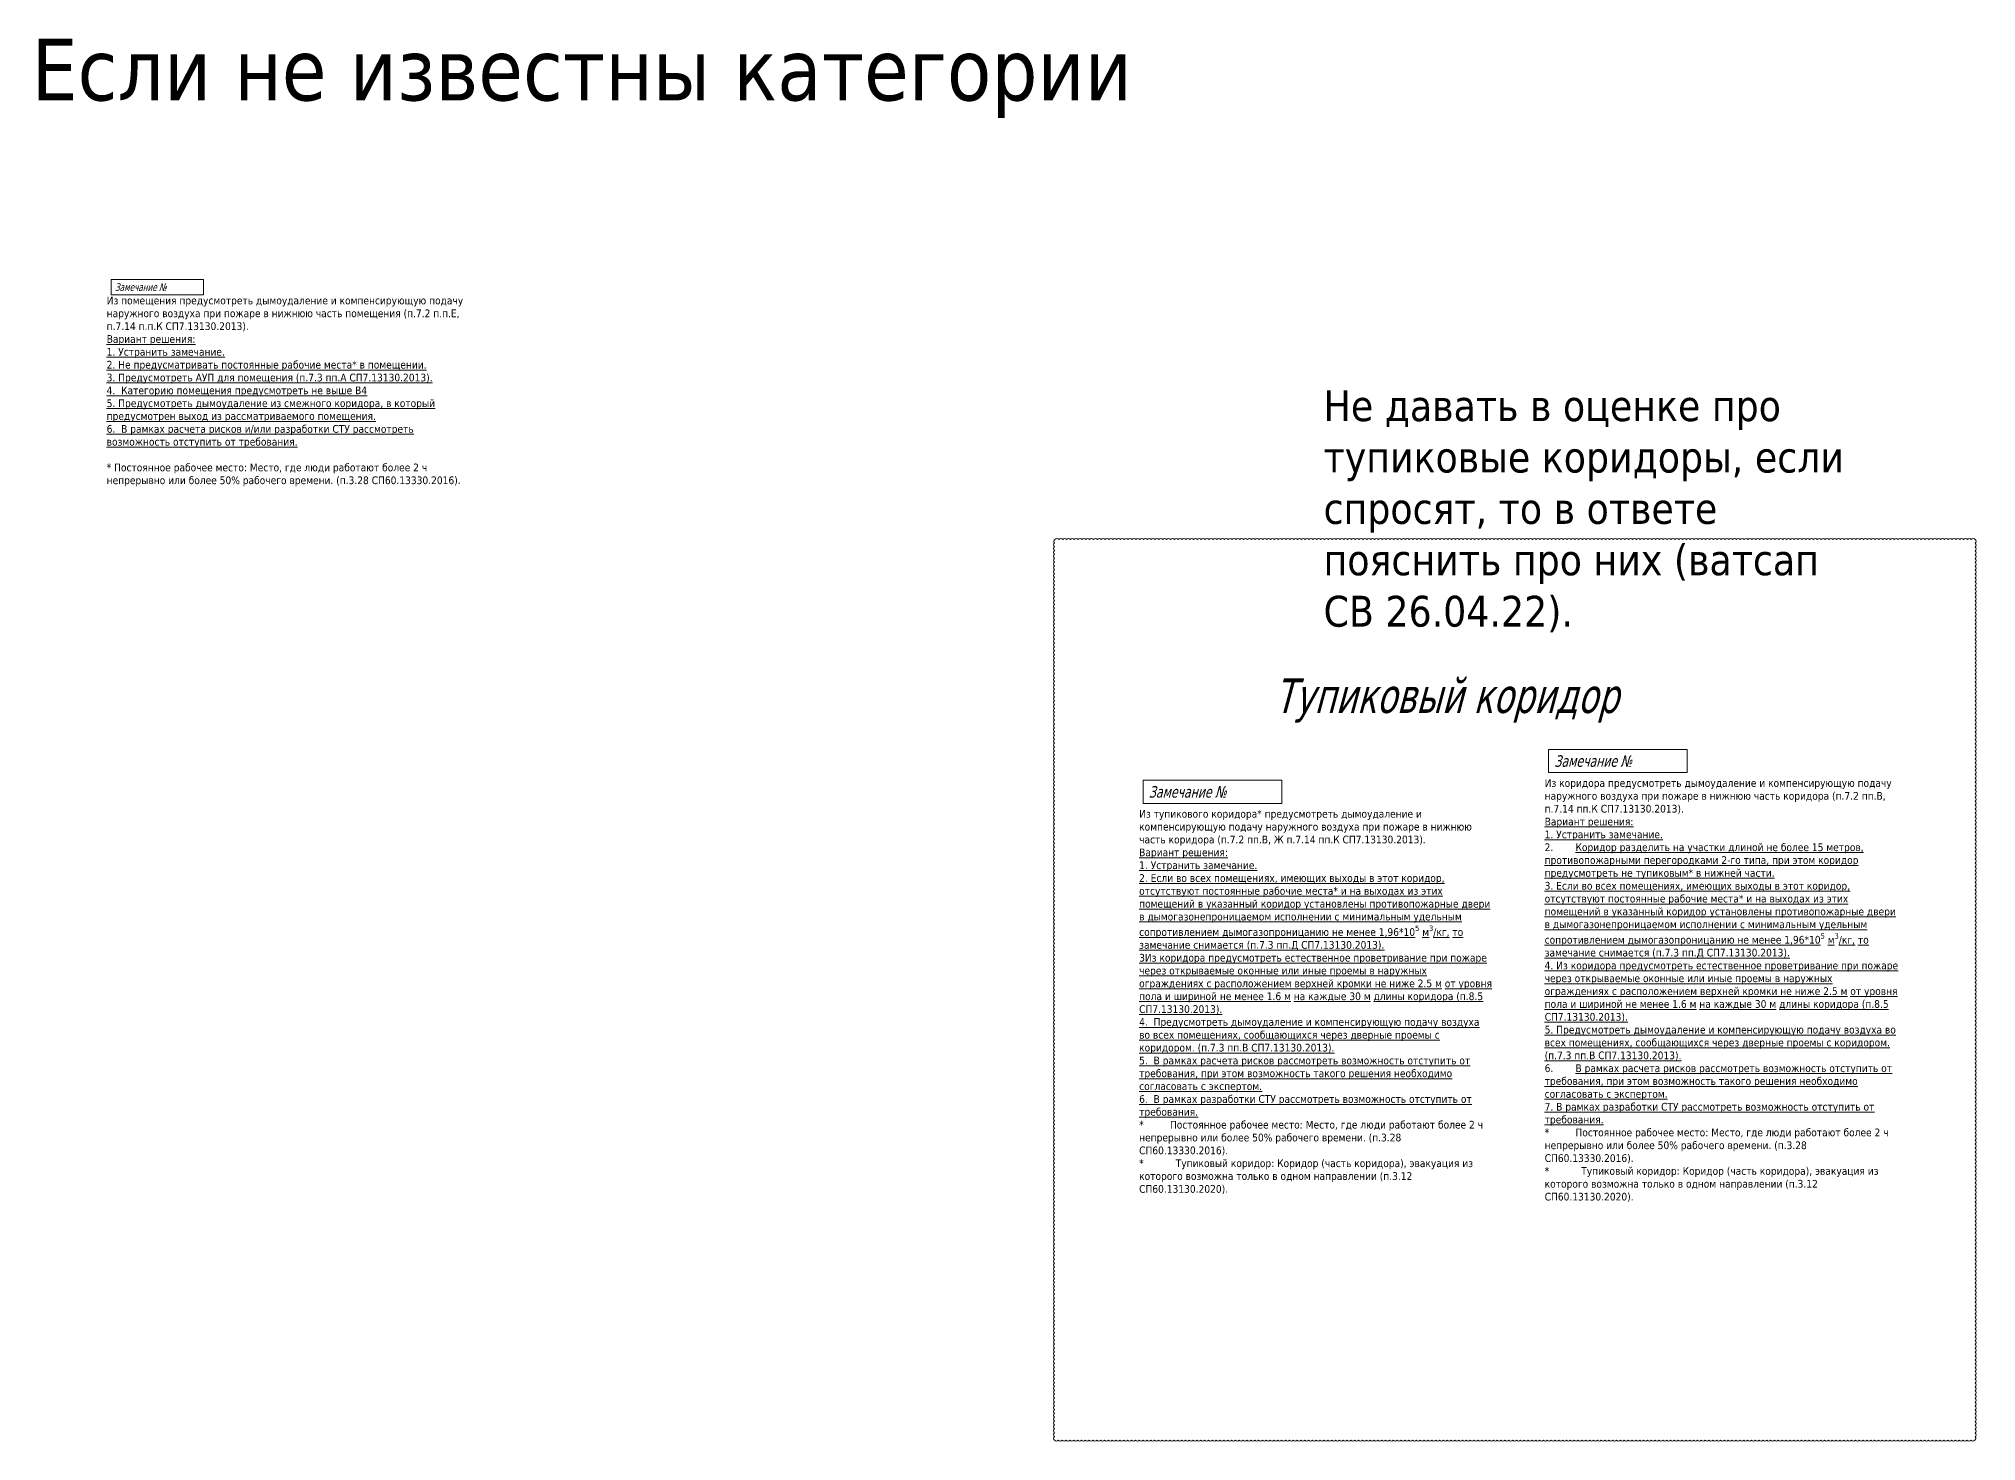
# Model space of a CAD drawing. Header units: millimetres. Extents: x -783640 to 8156175, y -1575894 to 1845315.
# Drawn here: x 1804486 to 1955455, y 387889 to 497106 of the extents above; entities that cross this region are included whole.
import ezdxf

# ---------------------------------------------------------------- set-up
doc = ezdxf.new("R2010")
doc.units = ezdxf.units.MM
doc.layers.add('экспертиза ДУ', color=1, linetype='Continuous', lineweight=0)
doc.layers.add('экспертиза ДУ пояснения', color=6, linetype='Continuous', lineweight=0)
doc.styles.add('ЭКСПЕРТИЗА', font='tahoma.ttf')

msp = doc.modelspace()

# ---------------------------------------------------------------- texts
at = {"layer": 'экспертиза ДУ', "style": 'ЭКСПЕРТИЗА', "oblique": 14.99998, "width": 0.8}
msp.add_text('Замечание № ', height=600, dxfattribs=at).set_placement((1810421, 477467))
at = {"layer": 'экспертиза ДУ', "color": 4, "lineweight": 0, "style": 'ЭКСПЕРТИЗА', "oblique": 14.99998, "width": 0.8}
for s, height, p in [('Тупиковый коридор', 2700, (1900802, 444607)), ('Замечание №', 900, (1922581, 440409)), ('Замечание №', 900, (1890984, 438011))]:
    msp.add_text(s, height=height, dxfattribs=at).set_placement(p)
at = {"layer": 'экспертиза ДУ', "color": 6, "ltscale": 100, "insert": (1809778, 477026), "char_height": 600, "width": 28825.43, "attachment_point": 1, "style": 'ЭКСПЕРТИЗА'}
msp.add_mtext('\\A1;{\\C256;Из помещения предусмотреть дымоудаление \\A0;и компенсирующую подачу наружного воздуха при пожаре в нижнюю часть \\A1;помещения (п.7.2 п.п.Е, п.7.14 п.п.К СП7.13130.2013).\\P\\L\\C6;Вариант решения:\\P1. Устранить замечание.\\P2. Не предусматривать постоянные рабочие места* в помещении.\\P3. Предусмотреть АУП для помещения\\H1.00004x; (п.7.3 пп.А СП7.13130.2013).\\P\\H0.99996x;4.  Категорию помещения предусмотреть не выше В4\\H1.00004x;\\P\\A0;\\H0.99996x;5. Предусмотреть дымоудаление из смежного коридора, в который предусмотрен выход из рассматриваемого помещения. \\A1;\\H1.00004x;\\P\\A0;\\H0.99996x;6.  \\A1;В рамках расчета рисков и/или разработки СТУ рассмотреть возможность отступить от требования.\\P\\A0;\\H0.99988x;\\l\\P* Постоянное ра\\H1.00012x;бочее место: Место, где люди работают более 2 ч непрерывно или более 50% рабочего времени. (п.3.28 СП60.13330.2016).}', dxfattribs=at)
at = {"layer": 'экспертиза ДУ', "color": 4, "ltscale": 100, "char_height": 600, "width": 26264.8, "attachment_point": 1, "style": 'ЭКСПЕРТИЗА'}
for s, insert in [('\\A1;Из коридора предусмотреть дымоудаление и компенсирующую подачу наружного воздуха при пожаре в нижнюю часть коридора (п.7.2 пп.В, п.7.14 пп.К СП7.13130.2013).\\P{\\LВариант решения:\\P1. Устранить замечание.\\P\\l2.^I\\LКоридор разделить на участки длиной не более 15 метров, противопожарными перегородками 2-го типа, при этом коридор предусмотреть не тупиковым* в нижней части.\\P3. Если во всех помещениях, имеющих выходы в этот коридор, отсутствуют постоянные рабочие места* и на выходах из этих помещений в указанный коридор установлены противопожарные двери в дымогазонепроницаемом исполнении с минимальным удельным сопротивлением дымогазопроницанию не менее 1,96*10\\H0.7x;\\S5^ ;\\H1.42857x;\\~м\\H0.7x;\\S3^ ;\\H1.42857x;/кг, то замечание снимается (п.7.3 пп.Д СП7.13130.2013).\\P4. Из коридора предусмотреть естественное проветривание при пожаре через\\A0; открываемые оконные или иные проемы в наружных ограждениях с расположением верхней кромки не ниже 2.5\\~м от уровня пола и шириной не менее 1.6\\~м на каждые 30\\~м длины коридора (п.8.5 СП7.13130.2013).\\P5. Предусмотреть дымоудаление и компенсирующую подачу воздуха во всех помещениях, сообщающихся через дверные проемы с коридором.\\A1;\\H1.00002x; \\A0;\\H0.99998x;(п.7.3 пп.В СП7.13130.2013).\\P\\l6.^I\\LВ рамках расчета рисков рассмотреть возможность отступить от требования, при этом возможность такого решения необходимо согласовать с экспертом.\\H0.91667x;\\l\\P\\H1.09091x;\\L7. В рамках разработки СТУ рассмотреть возможность отступить от требования. \\A1;\\H0.99999x;\\P\\A0;\\H0.99988x;\\l*^IПостоянное ра\\H1.00012x;бочее место: Место, где люди работают более 2 ч непрерывно или более 50% рабочего времени. (п.3.28 СП60.13330.2016).\\P*^I  Тупиковый коридор: Коридор (часть коридора), эвакуация из которого возможна только в одном направлении (п.3.12 СП60.13130.2020).}', (1921825, 439447)), ('\\A1;Из тупикового коридора* предусмотреть дымоудаление и компенсирующую подачу наружного воздуха при пожаре в нижнюю часть коридора (п.7.2 пп.В, Ж п.7.14 пп.К СП7.13130.2013).\\P{\\LВариант решения:\\P1. Устранить замечание.\\P2. Если во всех помещениях, имеющих выходы в этот коридор, отсутствуют постоянные рабочие места* и на выходах из этих помещений в указанный коридор установлены противопожарные двери в дымогазонепроницаемом исполнении с минимальным удельным сопротивлением дымогазопроницанию не менее 1,96*10\\H0.7x;\\S5^ ;\\H1.42857x;\\~м\\H0.7x;\\S3^ ;\\H1.42857x;/кг, то замечание снимается (п.7.3 пп.Д СП7.13130.2013).\\P3Из коридора предусмотреть естественное проветривание при пожаре через\\A0; открываемые оконные или иные проемы в наружных ограждениях с расположением верхней кромки не ниже 2.5\\~м от уровня пола и шириной не менее 1.6\\~м на каждые 30\\~м длины коридора (п.8.5 СП7.13130.2013).\\P4.  Предусмотреть дымоудаление и компенсирующую подачу воздуха во всех помещениях, сообщающихся через дверные проемы с коридором.\\A1;\\H1.00002x; \\A0;\\H0.99998x;(п.7.3 пп.В СП7.13130.2013).\\P5.  В рамках расчета рисков рассмотреть возможность отступить от требования, при этом возможность такого решения необходимо согласовать с экспертом.\\H0.91667x;\\l\\P\\H1.09091x;\\L6.  В рамках разработки СТУ рассмотреть возможность отступить от требования. \\A1;\\H0.99999x;\\P\\A0;\\H0.99988x;\\l*^IПостоянное ра\\H1.00012x;бочее место: Место, где люди работают более 2 ч непрерывно или более 50% рабочего времени. (п.3.28 СП60.13330.2016).\\P*^I  Тупиковый коридор: Коридор (часть коридора), эвакуация из которого возможна только в одном направлении (п.3.12 СП60.13130.2020).}', (1890228, 437048))]:
    msp.add_mtext(s, dxfattribs=dict(at, insert=insert))
at = {"layer": 'экспертиза ДУ пояснения', "color": 30, "lineweight": 0, "insert": (1803930, 497106, 0), "char_height": 4800, "width": 83148.89, "attachment_point": 1, "style": 'ЭКСПЕРТИЗА'}
msp.add_mtext('Если не известны категории', dxfattribs=at)
at = {"layer": 'экспертиза ДУ пояснения', "color": 4, "lineweight": 0, "insert": (1904598, 469731), "char_height": 2400, "width": 41574.45, "attachment_point": 1, "style": 'ЭКСПЕРТИЗА'}
msp.add_mtext('Не давать в оценке про\\Pтупиковые коридоры, если спросят, то в ответе пояснить про них (ватсап СВ 26.04.22).', dxfattribs=at)

# ---------------------------------------------------------------- linework, layer by layer
at = {"layer": 'экспертиза ДУ'}
msp.add_lwpolyline([(1810121, 478367), (1817321, 478367), (1817321, 477167), (1810121, 477167), (1810121, 478367)], dxfattribs=at)
at = {"layer": 'экспертиза ДУ', "color": 4}
msp.add_lwpolyline([(1883633, 387967, 0.5205671), (1883933, 387967, 0.5205671), (1884233, 387967, 0.5205671), (1884533, 387967, 0.5205671), (1884833, 387967, 0.5205671), (1885133, 387967, 0.5205671), (1885433, 387967, 0.5205671), (1885733, 387967, 0.5205671), (1886033, 387967, 0.5205671), (1886333, 387967, 0.5205671), (1886633, 387967, 0.5205671), (1886933, 387967, 0.5205671), (1887233, 387967, 0.5205671), (1887533, 387967, 0.5205671), (1887833, 387967, 0.5205671), (1888133, 387967, 0.5205671), (1888433, 387967, 0.5205671), (1888733, 387967, 0.5205671), (1889033, 387967, 0.5205671), (1889333, 387967, 0.5205671), (1889633, 387967, 0.5205671), (1889933, 387967, 0.5205671), (1890233, 387967, 0.5205671), (1890533, 387967, 0.5205671), (1890833, 387967, 0.5205671), (1891133, 387967, 0.5205671), (1891433, 387967, 0.5205671), (1891733, 387967, 0.5205671), (1892033, 387967, 0.5205671), (1892333, 387967, 0.5205671), (1892633, 387967, 0.5205671), (1892933, 387967, 0.5205671), (1893233, 387967, 0.5205671), (1893533, 387967, 0.5205671), (1893833, 387967, 0.5205671), (1894133, 387967, 0.5205671), (1894433, 387967, 0.5205671), (1894733, 387967, 0.5205671), (1895033, 387967, 0.5205671), (1895333, 387967, 0.5205671), (1895633, 387967, 0.5205671), (1895933, 387967, 0.5205671), (1896233, 387967, 0.5205671), (1896533, 387967, 0.5205671), (1896833, 387967, 0.5205671), (1897133, 387967, 0.5205671), (1897433, 387967, 0.5205671), (1897733, 387967, 0.5205671), (1898033, 387967, 0.5205671), (1898333, 387967, 0.5205671), (1898633, 387967, 0.5205671), (1898933, 387967, 0.5205671), (1899233, 387967, 0.5205671), (1899533, 387967, 0.5205671), (1899833, 387967, 0.5205671), (1900133, 387967, 0.5205671), (1900433, 387967, 0.5205671), (1900733, 387967, 0.5205671), (1901033, 387967, 0.5205671), (1901333, 387967, 0.5205671), (1901633, 387967, 0.5205671), (1901933, 387967, 0.5205671), (1902233, 387967, 0.5205671), (1902533, 387967, 0.5205671), (1902833, 387967, 0.5205671), (1903133, 387967, 0.5205671), (1903433, 387967, 0.5205671), (1903733, 387967, 0.5205671), (1904033, 387967, 0.5205671), (1904333, 387967, 0.5205671), (1904633, 387967, 0.5205671), (1904933, 387967, 0.5205671), (1905233, 387967, 0.5205671), (1905533, 387967, 0.5205671), (1905833, 387967, 0.5205671), (1906133, 387967, 0.5205671), (1906433, 387967, 0.5205671), (1906733, 387967, 0.5205671), (1907033, 387967, 0.5205671), (1907333, 387967, 0.5205671), (1907633, 387967, 0.5205671), (1907933, 387967, 0.5205671), (1908233, 387967, 0.5205671), (1908533, 387967, 0.5205671), (1908833, 387967, 0.5205671), (1909133, 387967, 0.5205671), (1909433, 387967, 0.5205671), (1909733, 387967, 0.5205671), (1910033, 387967, 0.5205671), (1910333, 387967, 0.5205671), (1910633, 387967, 0.5205671), (1910933, 387967, 0.5205671), (1911233, 387967, 0.5205671), (1911533, 387967, 0.5205671), (1911833, 387967, 0.5205671), (1912133, 387967, 0.5205671), (1912433, 387967, 0.5205671), (1912733, 387967, 0.5205671), (1913033, 387967, 0.5205671), (1913333, 387967, 0.5205671), (1913633, 387967, 0.5205671), (1913933, 387967, 0.5205671), (1914233, 387967, 0.5205671), (1914533, 387967, 0.5205671), (1914833, 387967, 0.5205671), (1915133, 387967, 0.5205671), (1915433, 387967, 0.5205671), (1915733, 387967, 0.5205671), (1916033, 387967, 0.5205671), (1916333, 387967, 0.5205671), (1916633, 387967, 0.5205671), (1916933, 387967, 0.5205671), (1917233, 387967, 0.5205671), (1917533, 387967, 0.5205671), (1917833, 387967, 0.5205671), (1918133, 387967, 0.5205671), (1918433, 387967, 0.5205671), (1918733, 387967, 0.5205671), (1919033, 387967, 0.5205671), (1919333, 387967, 0.5205671), (1919633, 387967, 0.5205671), (1919933, 387967, 0.5205671), (1920233, 387967, 0.5205671), (1920533, 387967, 0.5205671), (1920833, 387967, 0.5205671), (1921133, 387967, 0.5205671), (1921433, 387967, 0.5205671), (1921733, 387967, 0.5205671), (1922033, 387967, 0.5205671), (1922333, 387967, 0.5205671), (1922633, 387967, 0.5205671), (1922933, 387967, 0.5205671), (1923233, 387967, 0.5205671), (1923533, 387967, 0.5205671), (1923833, 387967, 0.5205671), (1924133, 387967, 0.5205671), (1924433, 387967, 0.5205671), (1924733, 387967, 0.5205671), (1925033, 387967, 0.5205671), (1925333, 387967, 0.5205671), (1925633, 387967, 0.5205671), (1925933, 387967, 0.5205671), (1926233, 387967, 0.5205671), (1926533, 387967, 0.5205671), (1926833, 387967, 0.5205671), (1927133, 387967, 0.5205671), (1927433, 387967, 0.5205671), (1927733, 387967, 0.5205671), (1928033, 387967, 0.5205671), (1928333, 387967, 0.5205671), (1928633, 387967, 0.5205671), (1928933, 387967, 0.5205671), (1929233, 387967, 0.5205671), (1929533, 387967, 0.5205671), (1929833, 387967, 0.5205671), (1930133, 387967, 0.5205671), (1930433, 387967, 0.5205671), (1930733, 387967, 0.5205671), (1931033, 387967, 0.5205671), (1931333, 387967, 0.5205671), (1931633, 387967, 0.5205671), (1931933, 387967, 0.5205671), (1932233, 387967, 0.5205671), (1932533, 387967, 0.5205671), (1932833, 387967, 0.5205671), (1933133, 387967, 0.5205671), (1933433, 387967, 0.5205671), (1933733, 387967, 0.5205671), (1934033, 387967, 0.5205671), (1934333, 387967, 0.5205671), (1934633, 387967, 0.5205671), (1934933, 387967, 0.5205671), (1935233, 387967, 0.5205671), (1935533, 387967, 0.5205671), (1935833, 387967, 0.5205671), (1936133, 387967, 0.5205671), (1936433, 387967, 0.5205671), (1936733, 387967, 0.5205671), (1937033, 387967, 0.5205671), (1937333, 387967, 0.5205671), (1937633, 387967, 0.5205671), (1937933, 387967, 0.5205671), (1938233, 387967, 0.5205671), (1938533, 387967, 0.5205671), (1938833, 387967, 0.5205671), (1939133, 387967, 0.5205671), (1939433, 387967, 0.5205671), (1939733, 387967, 0.5205671), (1940033, 387967, 0.5205671), (1940333, 387967, 0.5205671), (1940633, 387967, 0.5205671), (1940933, 387967, 0.5205671), (1941233, 387967, 0.5205671), (1941533, 387967, 0.5205671), (1941833, 387967, 0.5205671), (1942133, 387967, 0.5205671), (1942433, 387967, 0.5205671), (1942733, 387967, 0.5205671), (1943033, 387967, 0.5205671), (1943333, 387967, 0.5205671), (1943633, 387967, 0.5205671), (1943933, 387967, 0.5205671), (1944233, 387967, 0.5205671), (1944533, 387967, 0.5205671), (1944833, 387967, 0.5205671), (1945133, 387967, 0.5205671), (1945433, 387967, 0.5205671), (1945733, 387967, 0.5205671), (1946033, 387967, 0.5205671), (1946333, 387967, 0.5205671), (1946633, 387967, 0.5205671), (1946933, 387967, 0.5205671), (1947233, 387967, 0.5205671), (1947533, 387967, 0.5205671), (1947833, 387967, 0.5205671), (1948133, 387967, 0.5205671), (1948433, 387967, 0.5205671), (1948733, 387967, 0.5205671), (1949033, 387967, 0.5205671), (1949333, 387967, 0.5205671), (1949633, 387967, 0.5205671), (1949933, 387967, 0.5205671), (1950233, 387967, 0.5205671), (1950533, 387967, 0.5205671), (1950833, 387967, 0.5205671), (1951133, 387967, 0.5205671), (1951433, 387967, 0.5205671), (1951733, 387967, 0.5205671), (1952033, 387967, 0.5205671), (1952333, 387967, 0.5205671), (1952633, 387967, 0.5205671), (1952933, 387967, 0.5205671), (1953233, 387967, 0.5205671), (1953533, 387967, 0.5205671), (1953833, 387967, 0.5205671), (1954133, 387967, 0.5205671), (1954433, 387967, 0.5205671), (1954733, 387967, 0.5205671), (1955033, 387967, 0.5205671), (1955333, 387967, 0.5205671), (1955377, 388224, 0.5205671), (1955377, 388524, 0.5205671), (1955377, 388824, 0.5205671), (1955377, 389124, 0.5205671), (1955377, 389424, 0.5205671), (1955377, 389724, 0.5205671), (1955377, 390024, 0.5205671), (1955377, 390324, 0.5205671), (1955377, 390624, 0.5205671), (1955377, 390924, 0.5205671), (1955377, 391224, 0.5205671), (1955377, 391524, 0.5205671), (1955377, 391824, 0.5205671), (1955377, 392124, 0.5205671), (1955377, 392424, 0.5205671), (1955377, 392724, 0.5205671), (1955377, 393024, 0.5205671), (1955377, 393324, 0.5205671), (1955377, 393624, 0.5205671), (1955377, 393924, 0.5205671), (1955377, 394224, 0.5205671), (1955377, 394524, 0.5205671), (1955377, 394824, 0.5205671), (1955377, 395124, 0.5205671), (1955377, 395424, 0.5205671), (1955377, 395724, 0.5205671), (1955377, 396024, 0.5205671), (1955377, 396324, 0.5205671), (1955377, 396624, 0.5205671), (1955377, 396924, 0.5205671), (1955377, 397224, 0.5205671), (1955377, 397524, 0.5205671), (1955377, 397824, 0.5205671), (1955377, 398124, 0.5205671), (1955377, 398424, 0.5205671), (1955377, 398724, 0.5205671), (1955377, 399024, 0.5205671), (1955377, 399324, 0.5205671), (1955377, 399624, 0.5205671), (1955377, 399924, 0.5205671), (1955377, 400224, 0.5205671), (1955377, 400524, 0.5205671), (1955377, 400824, 0.5205671), (1955377, 401124, 0.5205671), (1955377, 401424, 0.5205671), (1955377, 401724, 0.5205671), (1955377, 402024, 0.5205671), (1955377, 402324, 0.5205671), (1955377, 402624, 0.5205671), (1955377, 402924, 0.5205671), (1955377, 403224, 0.5205671), (1955377, 403524, 0.5205671), (1955377, 403824, 0.5205671), (1955377, 404124, 0.5205671), (1955377, 404424, 0.5205671), (1955377, 404724, 0.5205671), (1955377, 405024, 0.5205671), (1955377, 405324, 0.5205671), (1955377, 405624, 0.5205671), (1955377, 405924, 0.5205671), (1955377, 406224, 0.5205671), (1955377, 406524, 0.5205671), (1955377, 406824, 0.5205671), (1955377, 407124, 0.5205671), (1955377, 407424, 0.5205671), (1955377, 407724, 0.5205671), (1955377, 408024, 0.5205671), (1955377, 408324, 0.5205671), (1955377, 408624, 0.5205671), (1955377, 408924, 0.5205671), (1955377, 409224, 0.5205671), (1955377, 409524, 0.5205671), (1955377, 409824, 0.5205671), (1955377, 410124, 0.5205671), (1955377, 410424, 0.5205671), (1955377, 410724, 0.5205671), (1955377, 411024, 0.5205671), (1955377, 411324, 0.5205671), (1955377, 411624, 0.5205671), (1955377, 411924, 0.5205671), (1955377, 412224, 0.5205671), (1955377, 412524, 0.5205671), (1955377, 412824, 0.5205671), (1955377, 413124, 0.5205671), (1955377, 413424, 0.5205671), (1955377, 413724, 0.5205671), (1955377, 414024, 0.5205671), (1955377, 414324, 0.5205671), (1955377, 414624, 0.5205671), (1955377, 414924, 0.5205671), (1955377, 415224, 0.5205671), (1955377, 415524, 0.5205671), (1955377, 415824, 0.5205671), (1955377, 416124, 0.5205671), (1955377, 416424, 0.5205671), (1955377, 416724, 0.5205671), (1955377, 417024, 0.5205671), (1955377, 417324, 0.5205671), (1955377, 417624, 0.5205671), (1955377, 417924, 0.5205671), (1955377, 418224, 0.5205671), (1955377, 418524, 0.5205671), (1955377, 418824, 0.5205671), (1955377, 419124, 0.5205671), (1955377, 419424, 0.5205671), (1955377, 419724, 0.5205671), (1955377, 420024, 0.5205671), (1955377, 420324, 0.5205671), (1955377, 420624, 0.5205671), (1955377, 420924, 0.5205671), (1955377, 421224, 0.5205671), (1955377, 421524, 0.5205671), (1955377, 421824, 0.5205671), (1955377, 422124, 0.5205671), (1955377, 422424, 0.5205671), (1955377, 422724, 0.5205671), (1955377, 423024, 0.5205671), (1955377, 423324, 0.5205671), (1955377, 423624, 0.5205671), (1955377, 423924, 0.5205671), (1955377, 424224, 0.5205671), (1955377, 424524, 0.5205671), (1955377, 424824, 0.5205671), (1955377, 425124, 0.5205671), (1955377, 425424, 0.5205671), (1955377, 425724, 0.5205671), (1955377, 426024, 0.5205671), (1955377, 426324, 0.5205671), (1955377, 426624, 0.5205671), (1955377, 426924, 0.5205671), (1955377, 427224, 0.5205671), (1955377, 427524, 0.5205671), (1955377, 427824, 0.5205671), (1955377, 428124, 0.5205671), (1955377, 428424, 0.5205671), (1955377, 428724, 0.5205671), (1955377, 429024, 0.5205671), (1955377, 429324, 0.5205671), (1955377, 429624, 0.5205671), (1955377, 429924, 0.5205671), (1955377, 430224, 0.5205671), (1955377, 430524, 0.5205671), (1955377, 430824, 0.5205671), (1955377, 431124, 0.5205671), (1955377, 431424, 0.5205671), (1955377, 431724, 0.5205671), (1955377, 432024, 0.5205671), (1955377, 432324, 0.5205671), (1955377, 432624, 0.5205671), (1955377, 432924, 0.5205671), (1955377, 433224, 0.5205671), (1955377, 433524, 0.5205671), (1955377, 433824, 0.5205671), (1955377, 434124, 0.5205671), (1955377, 434424, 0.5205671), (1955377, 434724, 0.5205671), (1955377, 435024, 0.5205671), (1955377, 435324, 0.5205671), (1955377, 435624, 0.5205671), (1955377, 435924, 0.5205671), (1955377, 436224, 0.5205671), (1955377, 436524, 0.5205671), (1955377, 436824, 0.5205671), (1955377, 437124, 0.5205671), (1955377, 437424, 0.5205671), (1955377, 437724, 0.5205671), (1955377, 438024, 0.5205671), (1955377, 438324, 0.5205671), (1955377, 438624, 0.5205671), (1955377, 438924, 0.5205671), (1955377, 439224, 0.5205671), (1955377, 439524, 0.5205671), (1955377, 439824, 0.5205671), (1955377, 440124, 0.5205671), (1955377, 440424, 0.5205671), (1955377, 440724, 0.5205671), (1955377, 441024, 0.5205671), (1955377, 441324, 0.5205671), (1955377, 441624, 0.5205671), (1955377, 441924, 0.5205671), (1955377, 442224, 0.5205671), (1955377, 442524, 0.5205671), (1955377, 442824, 0.5205671), (1955377, 443124, 0.5205671), (1955377, 443424, 0.5205671), (1955377, 443724, 0.5205671), (1955377, 444024, 0.5205671), (1955377, 444324, 0.5205671), (1955377, 444624, 0.5205671), (1955377, 444924, 0.5205671), (1955377, 445224, 0.5205671), (1955377, 445524, 0.5205671), (1955377, 445824, 0.5205671), (1955377, 446124, 0.5205671), (1955377, 446424, 0.5205671), (1955377, 446724, 0.5205671), (1955377, 447024, 0.5205671), (1955377, 447324, 0.5205671), (1955377, 447624, 0.5205671), (1955377, 447924, 0.5205671), (1955377, 448224, 0.5205671), (1955377, 448524, 0.5205671), (1955377, 448824, 0.5205671), (1955377, 449124, 0.5205671), (1955377, 449424, 0.5205671), (1955377, 449724, 0.5205671), (1955377, 450024, 0.5205671), (1955377, 450324, 0.5205671), (1955377, 450624, 0.5205671), (1955377, 450924, 0.5205671), (1955377, 451224, 0.5205671), (1955377, 451524, 0.5205671), (1955377, 451824, 0.5205671), (1955377, 452124, 0.5205671), (1955377, 452424, 0.5205671), (1955377, 452724, 0.5205671), (1955377, 453024, 0.5205671), (1955377, 453324, 0.5205671), (1955377, 453624, 0.5205671), (1955377, 453924, 0.5205671), (1955377, 454224, 0.5205671), (1955377, 454524, 0.5205671), (1955377, 454824, 0.5205671), (1955377, 455124, 0.5205671), (1955377, 455424, 0.5205671), (1955377, 455724, 0.5205671), (1955377, 456024, 0.5205671), (1955377, 456324, 0.5205671), (1955377, 456624, 0.5205671), (1955377, 456924, 0.5205671), (1955377, 457224, 0.5205671), (1955377, 457524, 0.5205671), (1955377, 457824, 0.5205671), (1955371, 458118, 0.5205671), (1955071, 458118, 0.5205671), (1954771, 458118, 0.5205671), (1954471, 458118, 0.5205671), (1954171, 458118, 0.5205671), (1953871, 458118, 0.5205671), (1953571, 458118, 0.5205671), (1953271, 458118, 0.5205671), (1952971, 458118, 0.5205671), (1952671, 458118, 0.5205671), (1952371, 458118, 0.5205671), (1952071, 458118, 0.5205671), (1951771, 458118, 0.5205671), (1951471, 458118, 0.5205671), (1951171, 458118, 0.5205671), (1950871, 458118, 0.5205671), (1950571, 458118, 0.5205671), (1950271, 458118, 0.5205671), (1949971, 458118, 0.5205671), (1949671, 458118, 0.5205671), (1949371, 458118, 0.5205671), (1949071, 458118, 0.5205671), (1948771, 458118, 0.5205671), (1948471, 458118, 0.5205671), (1948171, 458118, 0.5205671), (1947871, 458118, 0.5205671), (1947571, 458118, 0.5205671), (1947271, 458118, 0.5205671), (1946971, 458118, 0.5205671), (1946671, 458118, 0.5205671), (1946371, 458118, 0.5205671), (1946071, 458118, 0.5205671), (1945771, 458118, 0.5205671), (1945471, 458118, 0.5205671), (1945171, 458118, 0.5205671), (1944871, 458118, 0.5205671), (1944571, 458118, 0.5205671), (1944271, 458118, 0.5205671), (1943971, 458118, 0.5205671), (1943671, 458118, 0.5205671), (1943371, 458118, 0.5205671), (1943071, 458118, 0.5205671), (1942771, 458118, 0.5205671), (1942471, 458118, 0.5205671), (1942171, 458118, 0.5205671), (1941871, 458118, 0.5205671), (1941571, 458118, 0.5205671), (1941271, 458118, 0.5205671), (1940971, 458118, 0.5205671), (1940671, 458118, 0.5205671), (1940371, 458118, 0.5205671), (1940071, 458118, 0.5205671), (1939771, 458118, 0.5205671), (1939471, 458118, 0.5205671), (1939171, 458118, 0.5205671), (1938871, 458118, 0.5205671), (1938571, 458118, 0.5205671), (1938271, 458118, 0.5205671), (1937971, 458118, 0.5205671), (1937671, 458118, 0.5205671), (1937371, 458118, 0.5205671), (1937071, 458118, 0.5205671), (1936771, 458118, 0.5205671), (1936471, 458118, 0.5205671), (1936171, 458118, 0.5205671), (1935871, 458118, 0.5205671), (1935571, 458118, 0.5205671), (1935271, 458118, 0.5205671), (1934971, 458118, 0.5205671), (1934671, 458118, 0.5205671), (1934371, 458118, 0.5205671), (1934071, 458118, 0.5205671), (1933771, 458118, 0.5205671), (1933471, 458118, 0.5205671), (1933171, 458118, 0.5205671), (1932871, 458118, 0.5205671), (1932571, 458118, 0.5205671), (1932271, 458118, 0.5205671), (1931971, 458118, 0.5205671), (1931671, 458118, 0.5205671), (1931371, 458118, 0.5205671), (1931071, 458118, 0.5205671), (1930771, 458118, 0.5205671), (1930471, 458118, 0.5205671), (1930171, 458118, 0.5205671), (1929871, 458118, 0.5205671), (1929571, 458118, 0.5205671), (1929271, 458118, 0.5205671), (1928971, 458118, 0.5205671), (1928671, 458118, 0.5205671), (1928371, 458118, 0.5205671), (1928071, 458118, 0.5205671), (1927771, 458118, 0.5205671), (1927471, 458118, 0.5205671), (1927171, 458118, 0.5205671), (1926871, 458118, 0.5205671), (1926571, 458118, 0.5205671), (1926271, 458118, 0.5205671), (1925971, 458118, 0.5205671), (1925671, 458118, 0.5205671), (1925371, 458118, 0.5205671), (1925071, 458118, 0.5205671), (1924771, 458118, 0.5205671), (1924471, 458118, 0.5205671), (1924171, 458118, 0.5205671), (1923871, 458118, 0.5205671), (1923571, 458118, 0.5205671), (1923271, 458118, 0.5205671), (1922971, 458118, 0.5205671), (1922671, 458118, 0.5205671), (1922371, 458118, 0.5205671), (1922071, 458118, 0.5205671), (1921771, 458118, 0.5205671), (1921471, 458118, 0.5205671), (1921171, 458118, 0.5205671), (1920871, 458118, 0.5205671), (1920571, 458118, 0.5205671), (1920271, 458118, 0.5205671), (1919971, 458118, 0.5205671), (1919671, 458118, 0.5205671), (1919371, 458118, 0.5205671), (1919071, 458118, 0.5205671), (1918771, 458118, 0.5205671), (1918471, 458118, 0.5205671), (1918171, 458118, 0.5205671), (1917871, 458118, 0.5205671), (1917571, 458118, 0.5205671), (1917271, 458118, 0.5205671), (1916971, 458118, 0.5205671), (1916671, 458118, 0.5205671), (1916371, 458118, 0.5205671), (1916071, 458118, 0.5205671), (1915771, 458118, 0.5205671), (1915471, 458118, 0.5205671), (1915171, 458118, 0.5205671), (1914871, 458118, 0.5205671), (1914571, 458118, 0.5205671), (1914271, 458118, 0.5205671), (1913971, 458118, 0.5205671), (1913671, 458118, 0.5205671), (1913371, 458118, 0.5205671), (1913071, 458118, 0.5205671), (1912771, 458118, 0.5205671), (1912471, 458118, 0.5205671), (1912171, 458118, 0.5205671), (1911871, 458118, 0.5205671), (1911571, 458118, 0.5205671), (1911271, 458118, 0.5205671), (1910971, 458118, 0.5205671), (1910671, 458118, 0.5205671), (1910371, 458118, 0.5205671), (1910071, 458118, 0.5205671), (1909771, 458118, 0.5205671), (1909471, 458118, 0.5205671), (1909171, 458118, 0.5205671), (1908871, 458118, 0.5205671), (1908571, 458118, 0.5205671), (1908271, 458118, 0.5205671), (1907971, 458118, 0.5205671), (1907671, 458118, 0.5205671), (1907371, 458118, 0.5205671), (1907071, 458118, 0.5205671), (1906771, 458118, 0.5205671), (1906471, 458118, 0.5205671), (1906171, 458118, 0.5205671), (1905871, 458118, 0.5205671), (1905571, 458118, 0.5205671), (1905271, 458118, 0.5205671), (1904971, 458118, 0.5205671), (1904671, 458118, 0.5205671), (1904371, 458118, 0.5205671), (1904071, 458118, 0.5205671), (1903771, 458118, 0.5205671), (1903471, 458118, 0.5205671), (1903171, 458118, 0.5205671), (1902871, 458118, 0.5205671), (1902571, 458118, 0.5205671), (1902271, 458118, 0.5205671), (1901971, 458118, 0.5205671), (1901671, 458118, 0.5205671), (1901371, 458118, 0.5205671), (1901071, 458118, 0.5205671), (1900771, 458118, 0.5205671), (1900471, 458118, 0.5205671), (1900171, 458118, 0.5205671), (1899871, 458118, 0.5205671), (1899571, 458118, 0.5205671), (1899271, 458118, 0.5205671), (1898971, 458118, 0.5205671), (1898671, 458118, 0.5205671), (1898371, 458118, 0.5205671), (1898071, 458118, 0.5205671), (1897771, 458118, 0.5205671), (1897471, 458118, 0.5205671), (1897171, 458118, 0.5205671), (1896871, 458118, 0.5205671), (1896571, 458118, 0.5205671), (1896271, 458118, 0.5205671), (1895971, 458118, 0.5205671), (1895671, 458118, 0.5205671), (1895371, 458118, 0.5205671), (1895071, 458118, 0.5205671), (1894771, 458118, 0.5205671), (1894471, 458118, 0.5205671), (1894171, 458118, 0.5205671), (1893871, 458118, 0.5205671), (1893571, 458118, 0.5205671), (1893271, 458118, 0.5205671), (1892971, 458118, 0.5205671), (1892671, 458118, 0.5205671), (1892371, 458118, 0.5205671), (1892071, 458118, 0.5205671), (1891771, 458118, 0.5205671), (1891471, 458118, 0.5205671), (1891171, 458118, 0.5205671), (1890871, 458118, 0.5205671), (1890571, 458118, 0.5205671), (1890271, 458118, 0.5205671), (1889971, 458118, 0.5205671), (1889671, 458118, 0.5205671), (1889371, 458118, 0.5205671), (1889071, 458118, 0.5205671), (1888771, 458118, 0.5205671), (1888471, 458118, 0.5205671), (1888171, 458118, 0.5205671), (1887871, 458118, 0.5205671), (1887571, 458118, 0.5205671), (1887271, 458118, 0.5205671), (1886971, 458118, 0.5205671), (1886671, 458118, 0.5205671), (1886371, 458118, 0.5205671), (1886071, 458118, 0.5205671), (1885771, 458118, 0.5205671), (1885471, 458118, 0.5205671), (1885171, 458118, 0.5205671), (1884871, 458118, 0.5205671), (1884571, 458118, 0.5205671), (1884271, 458118, 0.5205671), (1883971, 458118, 0.5205671), (1883671, 458118, 0.5205671), (1883633, 457855, 0.5205671), (1883633, 457555, 0.5205671), (1883633, 457255, 0.5205671), (1883633, 456955, 0.5205671), (1883633, 456655, 0.5205671), (1883633, 456355, 0.5205671), (1883633, 456055, 0.5205671), (1883633, 455755, 0.5205671), (1883633, 455455, 0.5205671), (1883633, 455155, 0.5205671), (1883633, 454855, 0.5205671), (1883633, 454555, 0.5205671), (1883633, 454255, 0.5205671), (1883633, 453955, 0.5205671), (1883633, 453655, 0.5205671), (1883633, 453355, 0.5205671), (1883633, 453055, 0.5205671), (1883633, 452755, 0.5205671), (1883633, 452455, 0.5205671), (1883633, 452155, 0.5205671), (1883633, 451855, 0.5205671), (1883633, 451555, 0.5205671), (1883633, 451255, 0.5205671), (1883633, 450955, 0.5205671), (1883633, 450655, 0.5205671), (1883633, 450355, 0.5205671), (1883633, 450055, 0.5205671), (1883633, 449755, 0.5205671), (1883633, 449455, 0.5205671), (1883633, 449155, 0.5205671), (1883633, 448855, 0.5205671), (1883633, 448555, 0.5205671), (1883633, 448255, 0.5205671), (1883633, 447955, 0.5205671), (1883633, 447655, 0.5205671), (1883633, 447355, 0.5205671), (1883633, 447055, 0.5205671), (1883633, 446755, 0.5205671), (1883633, 446455, 0.5205671), (1883633, 446155, 0.5205671), (1883633, 445855, 0.5205671), (1883633, 445555, 0.5205671), (1883633, 445255, 0.5205671), (1883633, 444955, 0.5205671), (1883633, 444655, 0.5205671), (1883633, 444355, 0.5205671), (1883633, 444055, 0.5205671), (1883633, 443755, 0.5205671), (1883633, 443455, 0.5205671), (1883633, 443155, 0.5205671), (1883633, 442855, 0.5205671), (1883633, 442555, 0.5205671), (1883633, 442255, 0.5205671), (1883633, 441955, 0.5205671), (1883633, 441655, 0.5205671), (1883633, 441355, 0.5205671), (1883633, 441055, 0.5205671), (1883633, 440755, 0.5205671), (1883633, 440455, 0.5205671), (1883633, 440155, 0.5205671), (1883633, 439855, 0.5205671), (1883633, 439555, 0.5205671), (1883633, 439255, 0.5205671), (1883633, 438955, 0.5205671), (1883633, 438655, 0.5205671), (1883633, 438355, 0.5205671), (1883633, 438055, 0.5205671), (1883633, 437755, 0.5205671), (1883633, 437455, 0.5205671), (1883633, 437155, 0.5205671), (1883633, 436855, 0.5205671), (1883633, 436555, 0.5205671), (1883633, 436255, 0.5205671), (1883633, 435955, 0.5205671), (1883633, 435655, 0.5205671), (1883633, 435355, 0.5205671), (1883633, 435055, 0.5205671), (1883633, 434755, 0.5205671), (1883633, 434455, 0.5205671), (1883633, 434155, 0.5205671), (1883633, 433855, 0.5205671), (1883633, 433555, 0.5205671), (1883633, 433255, 0.5205671), (1883633, 432955, 0.5205671), (1883633, 432655, 0.5205671), (1883633, 432355, 0.5205671), (1883633, 432055, 0.5205671), (1883633, 431755, 0.5205671), (1883633, 431455, 0.5205671), (1883633, 431155, 0.5205671), (1883633, 430855, 0.5205671), (1883633, 430555, 0.5205671), (1883633, 430255, 0.5205671), (1883633, 429955, 0.5205671), (1883633, 429655, 0.5205671), (1883633, 429355, 0.5205671), (1883633, 429055, 0.5205671), (1883633, 428755, 0.5205671), (1883633, 428455, 0.5205671), (1883633, 428155, 0.5205671), (1883633, 427855, 0.5205671), (1883633, 427555, 0.5205671), (1883633, 427255, 0.5205671), (1883633, 426955, 0.5205671), (1883633, 426655, 0.5205671), (1883633, 426355, 0.5205671), (1883633, 426055, 0.5205671), (1883633, 425755, 0.5205671), (1883633, 425455, 0.5205671), (1883633, 425155, 0.5205671), (1883633, 424855, 0.5205671), (1883633, 424555, 0.5205671), (1883633, 424255, 0.5205671), (1883633, 423955, 0.5205671), (1883633, 423655, 0.5205671), (1883633, 423355, 0.5205671), (1883633, 423055, 0.5205671), (1883633, 422755, 0.5205671), (1883633, 422455, 0.5205671), (1883633, 422155, 0.5205671), (1883633, 421855, 0.5205671), (1883633, 421555, 0.5205671), (1883633, 421255, 0.5205671), (1883633, 420955, 0.5205671), (1883633, 420655, 0.5205671), (1883633, 420355, 0.5205671), (1883633, 420055, 0.5205671), (1883633, 419755, 0.5205671), (1883633, 419455, 0.5205671), (1883633, 419155, 0.5205671), (1883633, 418855, 0.5205671), (1883633, 418555, 0.5205671), (1883633, 418255, 0.5205671), (1883633, 417955, 0.5205671), (1883633, 417655, 0.5205671), (1883633, 417355, 0.5205671), (1883633, 417055, 0.5205671), (1883633, 416755, 0.5205671), (1883633, 416455, 0.5205671), (1883633, 416155, 0.5205671), (1883633, 415855, 0.5205671), (1883633, 415555, 0.5205671), (1883633, 415255, 0.5205671), (1883633, 414955, 0.5205671), (1883633, 414655, 0.5205671), (1883633, 414355, 0.5205671), (1883633, 414055, 0.5205671), (1883633, 413755, 0.5205671), (1883633, 413455, 0.5205671), (1883633, 413155, 0.5205671), (1883633, 412855, 0.5205671), (1883633, 412555, 0.5205671), (1883633, 412255, 0.5205671), (1883633, 411955, 0.5205671), (1883633, 411655, 0.5205671), (1883633, 411355, 0.5205671), (1883633, 411055, 0.5205671), (1883633, 410755, 0.5205671), (1883633, 410455, 0.5205671), (1883633, 410155, 0.5205671), (1883633, 409855, 0.5205671), (1883633, 409555, 0.5205671), (1883633, 409255, 0.5205671), (1883633, 408955, 0.5205671), (1883633, 408655, 0.5205671), (1883633, 408355, 0.5205671), (1883633, 408055, 0.5205671), (1883633, 407755, 0.5205671), (1883633, 407455, 0.5205671), (1883633, 407155, 0.5205671), (1883633, 406855, 0.5205671), (1883633, 406555, 0.5205671), (1883633, 406255, 0.5205671), (1883633, 405955, 0.5205671), (1883633, 405655, 0.5205671), (1883633, 405355, 0.5205671), (1883633, 405055, 0.5205671), (1883633, 404755, 0.5205671), (1883633, 404455, 0.5205671), (1883633, 404155, 0.5205671), (1883633, 403855, 0.5205671), (1883633, 403555, 0.5205671), (1883633, 403255, 0.5205671), (1883633, 402955, 0.5205671), (1883633, 402655, 0.5205671), (1883633, 402355, 0.5205671), (1883633, 402055, 0.5205671), (1883633, 401755, 0.5205671), (1883633, 401455, 0.5205671), (1883633, 401155, 0.5205671), (1883633, 400855, 0.5205671), (1883633, 400555, 0.5205671), (1883633, 400255, 0.5205671), (1883633, 399955, 0.5205671), (1883633, 399655, 0.5205671), (1883633, 399355, 0.5205671), (1883633, 399055, 0.5205671), (1883633, 398755, 0.5205671), (1883633, 398455, 0.5205671), (1883633, 398155, 0.5205671), (1883633, 397855, 0.5205671), (1883633, 397555, 0.5205671), (1883633, 397255, 0.5205671), (1883633, 396955, 0.5205671), (1883633, 396655, 0.5205671), (1883633, 396355, 0.5205671), (1883633, 396055, 0.5205671), (1883633, 395755, 0.5205671), (1883633, 395455, 0.5205671), (1883633, 395155, 0.5205671), (1883633, 394855, 0.5205671), (1883633, 394555, 0.5205671), (1883633, 394255, 0.5205671), (1883633, 393955, 0.5205671), (1883633, 393655, 0.5205671), (1883633, 393355, 0.5205671), (1883633, 393055, 0.5205671), (1883633, 392755, 0.5205671), (1883633, 392455, 0.5205671), (1883633, 392155, 0.5205671), (1883633, 391855, 0.5205671), (1883633, 391555, 0.5205671), (1883633, 391255, 0.5205671), (1883633, 390955, 0.5205671), (1883633, 390655, 0.5205671), (1883633, 390355, 0.5205671), (1883633, 390055, 0.5205671), (1883633, 389755, 0.5205671), (1883633, 389455, 0.5205671), (1883633, 389155, 0.5205671), (1883633, 388855, 0.5205671), (1883633, 388555, 0.5205671), (1883633, 388255, 0.5205671)], format="xyb", close=True, dxfattribs=at)
at = {"layer": 'экспертиза ДУ', "color": 4, "lineweight": 0}
for points in [[(1922131, 441759), (1932931, 441759), (1932931, 439959), (1922131, 439959), (1922131, 441759)], [(1890534, 439361), (1901334, 439361), (1901334, 437561), (1890534, 437561), (1890534, 439361)]]:
    msp.add_lwpolyline(points, dxfattribs=at)

msp.set_redraw_order([(e.dxf.handle, doc.entitydb.next_handle()) for e in msp.query("TEXT MTEXT ATTDEF DIMENSION ARC_DIMENSION")])  # texts and dimensions are drawn at this point

doc.saveas('drawing.dxf')
